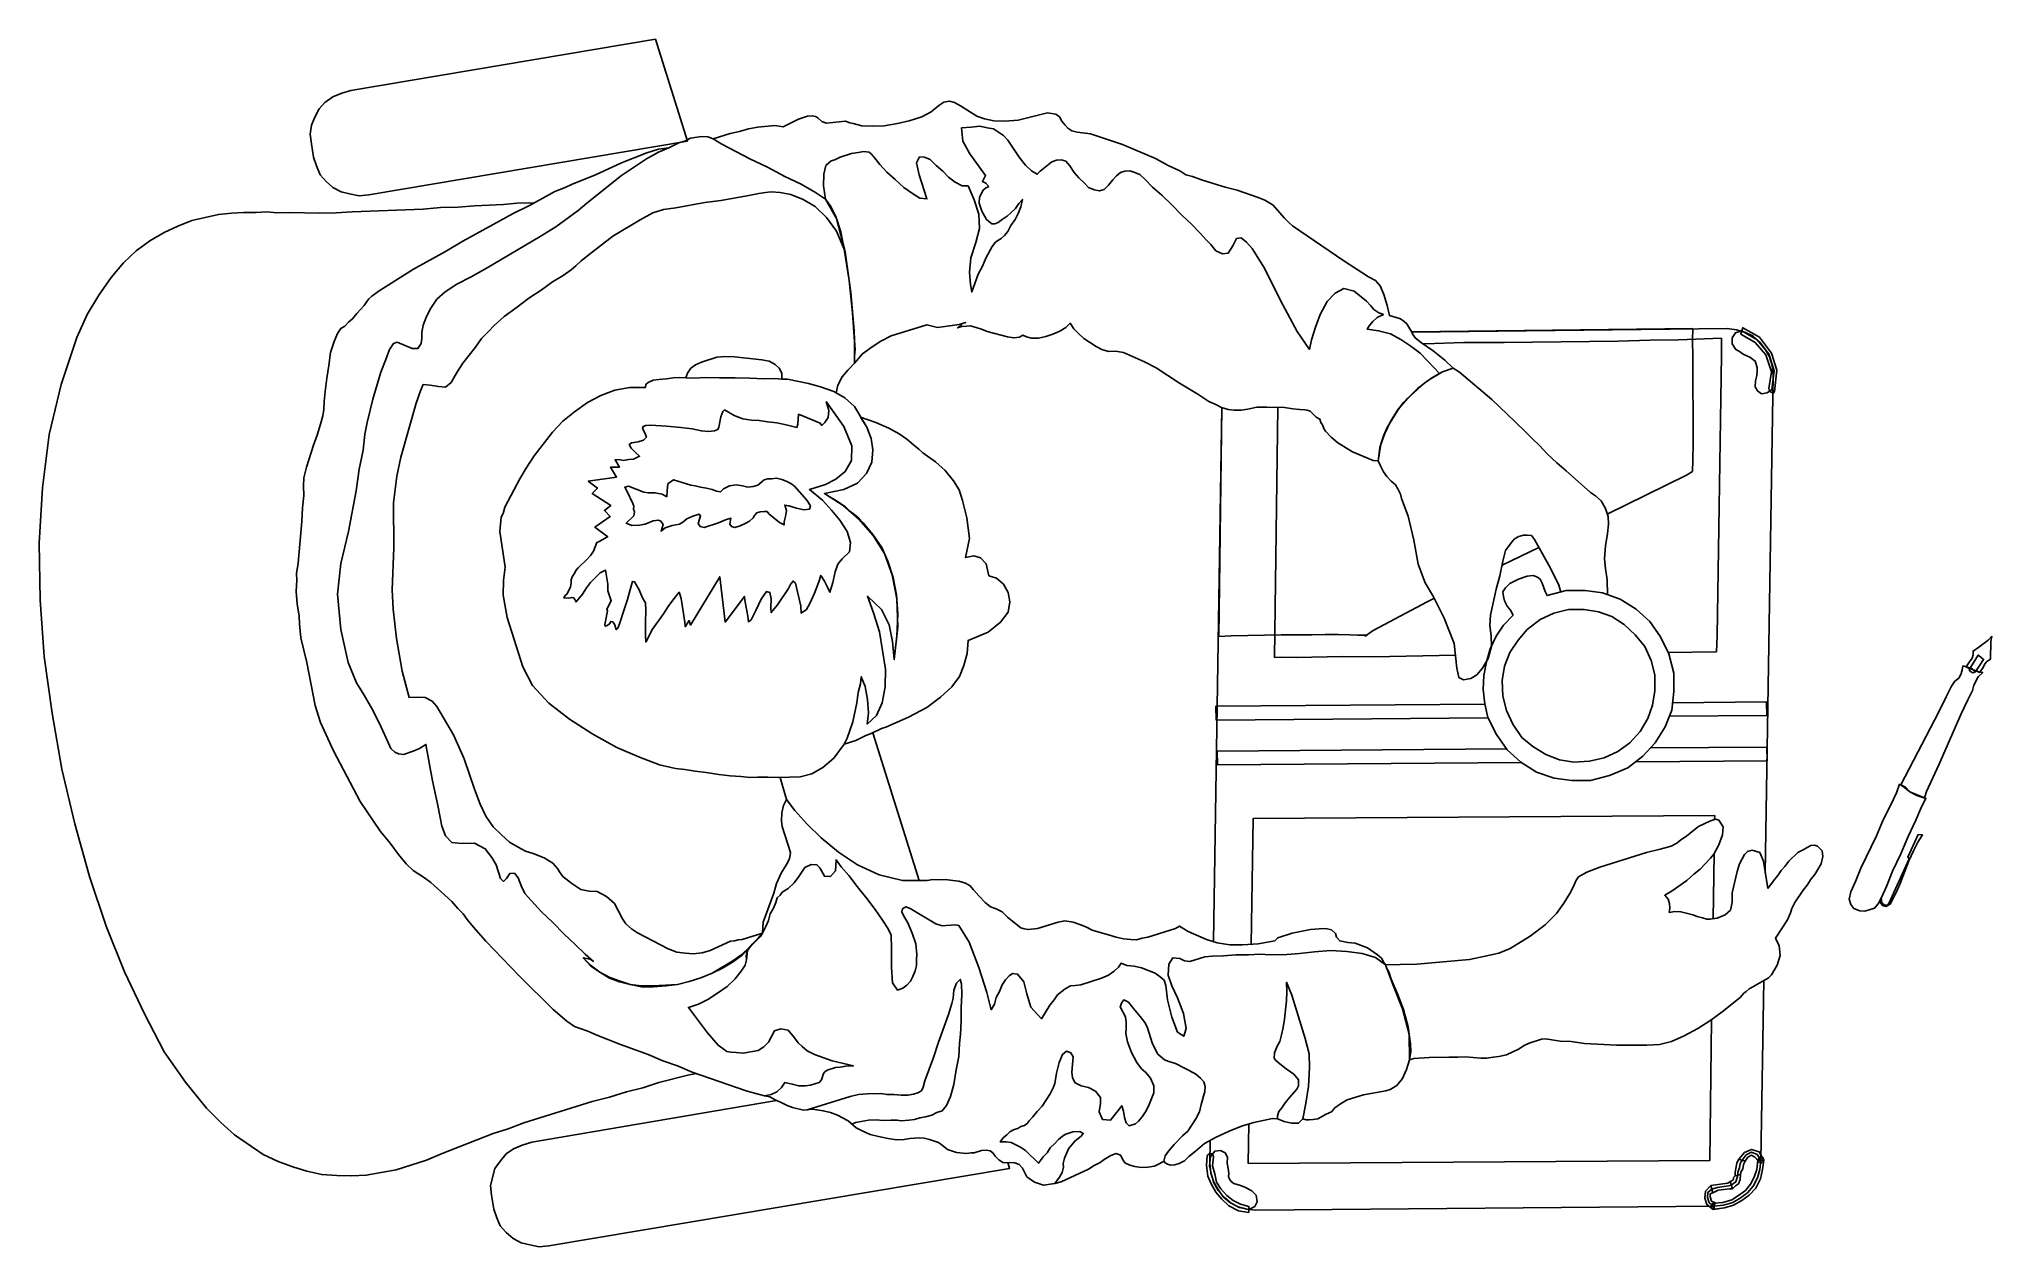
# Model space of a CAD drawing. Extents: x 0 to 1.09, y -0.34 to 0.34.
import ezdxf

# ---------------------------------------------------------------- set-up
doc = ezdxf.new("R2010")
doc.units = 0
doc.header["$MEASUREMENT"] = 0

msp = doc.modelspace()

# ---------------------------------------------------------------- linework, layer by layer
at = {"color": 0}
for points in [[(0.3447, 0.3379), (0.1743, 0.3092), (0.1693, 0.3077), (0.1644, 0.3056), (0.1599, 0.3025), (0.1567, 0.2988), (0.1542, 0.2942), (0.1523, 0.2897), (0.1517, 0.2846), (0.1523, 0.2792), (0.1535, 0.2719), (0.1551, 0.2669), (0.1572, 0.262), (0.1606, 0.2582), (0.1643, 0.2549), (0.1689, 0.2525), (0.1737, 0.2513), (0.179, 0.2502), (0.1844, 0.2508), (0.3626, 0.2808), (0.3447, 0.3379)], [(0.3771, 0.282), (0.3866, 0.285), (0.3918, 0.2861), (0.3968, 0.2877), (0.402, 0.2887), (0.4116, 0.2895), (0.4162, 0.2888), (0.4248, 0.2931), (0.4298, 0.2947), (0.4325, 0.295), (0.4343, 0.2945), (0.4356, 0.2938), (0.4379, 0.2917), (0.4404, 0.2909), (0.451, 0.292), (0.4535, 0.2911), (0.4553, 0.2906), (0.4601, 0.2893), (0.4662, 0.2891), (0.4727, 0.2894), (0.4801, 0.2906), (0.4867, 0.2922), (0.4937, 0.2944), (0.4989, 0.2971), (0.5033, 0.3007), (0.506, 0.3026), (0.5092, 0.3031), (0.5121, 0.3024), (0.5154, 0.3006), (0.5245, 0.2947), (0.5288, 0.2933), (0.5341, 0.2922), (0.5402, 0.2919), (0.5477, 0.2926), (0.564, 0.2966), (0.5687, 0.2959), (0.5708, 0.2943), (0.5721, 0.292), (0.5739, 0.2898), (0.5755, 0.2881), (0.5776, 0.2866), (0.5806, 0.2859), (0.5881, 0.2849), (0.6059, 0.2789), (0.6244, 0.271), (0.6316, 0.2672), (0.638, 0.2642), (0.6415, 0.262), (0.6451, 0.261), (0.6501, 0.2592), (0.6562, 0.2573), (0.6634, 0.2551), (0.6701, 0.2534), (0.6818, 0.2493), (0.6856, 0.2478), (0.6903, 0.2449), (0.6964, 0.2379), (0.6988, 0.2354), (0.7011, 0.2334), (0.7298, 0.2138), (0.7436, 0.2049), (0.7475, 0.2028), (0.7501, 0.1998), (0.7522, 0.1949), (0.7541, 0.1889), (0.7553, 0.1832), (0.759, 0.1822), (0.7614, 0.1813), (0.7636, 0.1798), (0.765, 0.1786), (0.7673, 0.1749), (0.7686, 0.1725), (0.7697, 0.1707), (0.7733, 0.168), (0.7797, 0.1634), (0.7863, 0.1583), (0.791, 0.1537), (0.785, 0.1518), (0.7771, 0.1471), (0.7709, 0.1424), (0.7655, 0.1369), (0.7602, 0.1308), (0.7558, 0.1239), (0.7525, 0.1169), (0.7499, 0.1094), (0.7489, 0.102), (0.7461, 0.1022), (0.7347, 0.1069), (0.7265, 0.112), (0.7227, 0.1152), (0.7195, 0.1186), (0.7185, 0.12), (0.7179, 0.122), (0.7169, 0.1233), (0.7163, 0.1253), (0.7143, 0.1263), (0.711, 0.1297), (0.7092, 0.1303), (0.708, 0.1304), (0.7052, 0.1307), (0.7013, 0.1311), (0.6966, 0.1318), (0.6867, 0.132), (0.6812, 0.1319), (0.676, 0.1308), (0.6723, 0.1302), (0.6685, 0.1302), (0.665, 0.1307), (0.6614, 0.1318), (0.6581, 0.1335), (0.6543, 0.1351), (0.6481, 0.1392), (0.6379, 0.1453), (0.6248, 0.1539), (0.6182, 0.1573), (0.6066, 0.1625), (0.602, 0.1632), (0.5982, 0.1631), (0.5945, 0.1642), (0.5913, 0.1659), (0.5844, 0.1704), (0.5813, 0.1732), (0.5788, 0.1758), (0.5767, 0.179), (0.5742, 0.1765), (0.571, 0.1744), (0.5671, 0.1727), (0.5631, 0.1714), (0.559, 0.1706), (0.5551, 0.1705), (0.5522, 0.1713), (0.5502, 0.1723), (0.5483, 0.1712), (0.5452, 0.1707), (0.5417, 0.1713), (0.5381, 0.1723), (0.5339, 0.1733), (0.5303, 0.1743), (0.5272, 0.1755), (0.5247, 0.1764), (0.521, 0.1775), (0.5189, 0.1773), (0.5162, 0.1771), (0.5137, 0.1763), (0.5151, 0.1772), (0.5167, 0.1789), (0.5183, 0.1793), (0.5147, 0.1782), (0.5053, 0.1769), (0.5026, 0.1766), (0.5003, 0.177), (0.4966, 0.1781), (0.4766, 0.1718), (0.4709, 0.1689), (0.4659, 0.1657), (0.4605, 0.1618), (0.4561, 0.1565), (0.456, 0.1604), (0.4564, 0.1643), (0.456, 0.1692), (0.4559, 0.1746), (0.4541, 0.1961), (0.4509, 0.2188), (0.446, 0.2376), (0.4399, 0.2483), (0.4343, 0.2521), (0.4263, 0.2567), (0.4172, 0.261), (0.4074, 0.2662), (0.3976, 0.2709), (0.3819, 0.2791), (0.3771, 0.282)], [(0.7832, 0.1507), (0.785, 0.1518), (0.791, 0.1537), (0.7863, 0.1583), (0.7797, 0.1634), (0.7733, 0.168), (0.7697, 0.1707), (0.7686, 0.1725), (0.7673, 0.1749), (0.765, 0.1786), (0.7636, 0.1798), (0.7614, 0.1813), (0.759, 0.1822), (0.7553, 0.1832), (0.7541, 0.1889), (0.7522, 0.1949), (0.7501, 0.1998), (0.7475, 0.2028), (0.7436, 0.2049), (0.7298, 0.2138), (0.7011, 0.2334), (0.6988, 0.2354), (0.6964, 0.2379), (0.6903, 0.2449), (0.6856, 0.2478), (0.6818, 0.2493), (0.6701, 0.2534), (0.6634, 0.2551), (0.6562, 0.2573), (0.6501, 0.2592), (0.6451, 0.261), (0.6415, 0.262), (0.638, 0.2642), (0.6316, 0.2672), (0.6244, 0.271), (0.6059, 0.2789), (0.5881, 0.2849), (0.5806, 0.2859), (0.5776, 0.2866), (0.5755, 0.2881), (0.5739, 0.2898), (0.5721, 0.292), (0.5708, 0.2943), (0.5687, 0.2959), (0.564, 0.2966), (0.5477, 0.2926), (0.5402, 0.2919), (0.5341, 0.2922), (0.5288, 0.2933), (0.5245, 0.2947), (0.5154, 0.3006), (0.5121, 0.3024), (0.5092, 0.3031), (0.506, 0.3026), (0.5033, 0.3007), (0.4989, 0.2971), (0.4937, 0.2944), (0.4867, 0.2922), (0.4801, 0.2906), (0.4727, 0.2894), (0.4662, 0.2891), (0.4601, 0.2893), (0.4553, 0.2906), (0.4535, 0.2911), (0.451, 0.292), (0.4404, 0.2909), (0.4379, 0.2917), (0.4356, 0.2938), (0.4343, 0.2945), (0.4325, 0.295), (0.4298, 0.2947), (0.4248, 0.2931), (0.4162, 0.2888), (0.4116, 0.2895), (0.402, 0.2887), (0.3968, 0.2877), (0.3918, 0.2861), (0.3866, 0.285), (0.3771, 0.282), (0.3819, 0.2791), (0.3976, 0.2709), (0.4074, 0.2662), (0.4172, 0.261), (0.4263, 0.2567), (0.4343, 0.2521), (0.4399, 0.2483), (0.4387, 0.2557), (0.4389, 0.2623), (0.4401, 0.2671), (0.4431, 0.2697), (0.4451, 0.2703), (0.448, 0.2718), (0.4545, 0.2738), (0.4582, 0.2744), (0.4613, 0.2749), (0.4642, 0.2747), (0.4656, 0.2735), (0.4674, 0.2713), (0.4702, 0.2677), (0.4742, 0.2635), (0.4788, 0.2594), (0.4836, 0.2549), (0.4885, 0.2515), (0.4926, 0.2489), (0.4966, 0.2485), (0.4923, 0.262), (0.4908, 0.2687), (0.4925, 0.272), (0.4953, 0.2718), (0.4985, 0.2706), (0.5017, 0.2672), (0.5055, 0.2639), (0.5087, 0.2606), (0.5123, 0.2578), (0.5163, 0.2558), (0.5196, 0.2557), (0.5231, 0.248), (0.5256, 0.24), (0.526, 0.2319), (0.524, 0.2241), (0.5212, 0.2155), (0.5204, 0.2075), (0.521, 0.2006), (0.5217, 0.1964), (0.5252, 0.2063), (0.5276, 0.2109), (0.5295, 0.2154), (0.533, 0.2219), (0.535, 0.2242), (0.5363, 0.2252), (0.5382, 0.2263), (0.5399, 0.228), (0.5419, 0.2302), (0.5436, 0.2335), (0.5459, 0.237), (0.5476, 0.2403), (0.5491, 0.2441), (0.55, 0.2482), (0.548, 0.2459), (0.5461, 0.2431), (0.5436, 0.2407), (0.5414, 0.2389), (0.5387, 0.2369), (0.5365, 0.2352), (0.5345, 0.2345), (0.5329, 0.2346), (0.5299, 0.2369), (0.5273, 0.2416), (0.5259, 0.2461), (0.526, 0.2495), (0.528, 0.2534), (0.5294, 0.2544), (0.5312, 0.2555), (0.5296, 0.2572), (0.5276, 0.2582), (0.5294, 0.2615), (0.5206, 0.2736), (0.5167, 0.2807), (0.516, 0.2882), (0.5214, 0.2887), (0.5262, 0.2892), (0.5303, 0.2883), (0.5338, 0.2877), (0.5394, 0.2839), (0.5418, 0.2814), (0.5481, 0.2718), (0.5517, 0.2674), (0.555, 0.2641), (0.5583, 0.2623), (0.56, 0.264), (0.5665, 0.2693), (0.569, 0.2701), (0.5717, 0.2704), (0.5742, 0.2695), (0.5766, 0.267), (0.5789, 0.2633), (0.5815, 0.2603), (0.5846, 0.2574), (0.587, 0.2548), (0.5902, 0.2536), (0.5931, 0.2529), (0.5957, 0.2537), (0.5982, 0.2561), (0.6006, 0.2591), (0.6026, 0.2614), (0.6048, 0.2632), (0.6073, 0.264), (0.61, 0.2642), (0.6124, 0.2634), (0.6156, 0.2621), (0.6187, 0.2593), (0.6227, 0.255), (0.628, 0.2506), (0.6335, 0.2452), (0.6392, 0.2393), (0.6446, 0.2344), (0.6495, 0.2293), (0.6529, 0.2254), (0.6554, 0.2229), (0.6582, 0.2194), (0.6619, 0.2178), (0.6651, 0.2182), (0.6677, 0.2223), (0.6697, 0.2263), (0.6724, 0.2266), (0.6753, 0.2242), (0.6786, 0.2208), (0.6854, 0.2097), (0.6944, 0.1916), (0.7037, 0.1742), (0.7106, 0.1643), (0.7117, 0.1696), (0.7139, 0.1768), (0.7166, 0.1838), (0.7204, 0.191), (0.725, 0.1957), (0.7297, 0.1983), (0.7356, 0.1969), (0.7424, 0.1913), (0.7448, 0.1887), (0.7466, 0.1866), (0.7494, 0.1847), (0.7519, 0.1838), (0.7485, 0.1822), (0.746, 0.1798), (0.7439, 0.1775), (0.7429, 0.1755), (0.7492, 0.1747), (0.7558, 0.1729), (0.7617, 0.1698), (0.7673, 0.1661), (0.7724, 0.1622), (0.7805, 0.1537), (0.7832, 0.1507)], [(0.4146, -0.0752), (0.4181, -0.0876), (0.4164, -0.0909), (0.4155, -0.095), (0.4153, -0.0995), (0.4157, -0.1027), (0.4203, -0.1172), (0.4197, -0.1207), (0.418, -0.124), (0.4151, -0.1287), (0.4125, -0.1345), (0.4109, -0.14), (0.405, -0.1561), (0.4047, -0.1623), (0.4023, -0.1652), (0.3989, -0.1685), (0.3962, -0.1721), (0.3956, -0.1772), (0.3949, -0.1802), (0.3927, -0.1836), (0.3891, -0.1881), (0.3849, -0.1921), (0.3795, -0.196), (0.374, -0.1994), (0.3688, -0.2021), (0.3632, -0.2039), (0.3738, -0.2182), (0.3798, -0.2251), (0.3847, -0.2285), (0.387, -0.2289), (0.3899, -0.2291), (0.3938, -0.2295), (0.4022, -0.228), (0.4054, -0.2259), (0.4079, -0.2234), (0.4113, -0.2169), (0.4148, -0.2158), (0.419, -0.2167), (0.4226, -0.221), (0.4245, -0.2237), (0.4268, -0.2258), (0.4297, -0.2282), (0.4337, -0.2302), (0.4436, -0.2337), (0.4555, -0.2366), (0.4512, -0.2368), (0.448, -0.2373), (0.4454, -0.2376), (0.4408, -0.239), (0.4395, -0.24), (0.4387, -0.2408), (0.4376, -0.2444), (0.4364, -0.2459), (0.4314, -0.2474), (0.4287, -0.2477), (0.4249, -0.2478), (0.4213, -0.2468), (0.4171, -0.2459), (0.4153, -0.2487), (0.4127, -0.2511), (0.4094, -0.2527), (0.4057, -0.2533), (0.4009, -0.2521), (0.3955, -0.2505), (0.3652, -0.2401), (0.357, -0.2366), (0.3489, -0.2337), (0.3407, -0.2302), (0.3252, -0.2246), (0.312, -0.2194), (0.3069, -0.2172), (0.3026, -0.2157), (0.2994, -0.2145), (0.2952, -0.2115), (0.2876, -0.205), (0.2686, -0.1862), (0.2498, -0.1668), (0.243, -0.159), (0.2394, -0.1547), (0.2373, -0.1515), (0.2342, -0.1486), (0.2308, -0.1447), (0.2229, -0.1373), (0.2192, -0.134), (0.2156, -0.1313), (0.2093, -0.1272), (0.2054, -0.1235), (0.201, -0.1183), (0.1963, -0.112), (0.1909, -0.1055), (0.1796, -0.0886), (0.1647, -0.0603), (0.1575, -0.0444), (0.1545, -0.0349), (0.1498, -0.011), (0.1465, 0.0028), (0.1457, 0.0108), (0.1454, 0.0151), (0.1444, 0.0219), (0.1438, 0.0289), (0.1441, 0.0351), (0.144, 0.0389), (0.145, 0.0447), (0.147, 0.0679), (0.1473, 0.0757), (0.148, 0.0825), (0.1479, 0.088), (0.1481, 0.0925), (0.1496, 0.0984), (0.1535, 0.1106), (0.1555, 0.1162), (0.1575, 0.1224), (0.1587, 0.1271), (0.1593, 0.1306), (0.1595, 0.1351), (0.16, 0.1407), (0.1609, 0.1482), (0.1621, 0.1552), (0.163, 0.1626), (0.165, 0.1687), (0.1669, 0.1732), (0.1687, 0.176), (0.1711, 0.1773), (0.1731, 0.1795), (0.1753, 0.1813), (0.1777, 0.1843), (0.1818, 0.1889), (0.1833, 0.191), (0.1845, 0.1925), (0.1862, 0.1941), (0.1902, 0.197), (0.2095, 0.2091), (0.2273, 0.2191), (0.237, 0.2249), (0.2652, 0.2403), (0.2743, 0.2448), (0.2818, 0.2488), (0.2884, 0.2526), (0.2942, 0.2549), (0.2981, 0.2567), (0.3108, 0.2618), (0.3257, 0.2687), (0.3399, 0.2742), (0.3464, 0.2763), (0.3522, 0.277), (0.3579, 0.2799), (0.3615, 0.281), (0.3643, 0.2824), (0.3706, 0.2833), (0.374, 0.2832), (0.3771, 0.282), (0.3819, 0.2791), (0.3976, 0.2709), (0.4074, 0.2662), (0.4172, 0.261), (0.4263, 0.2567), (0.4343, 0.2521), (0.4399, 0.2483), (0.4428, 0.2443), (0.4459, 0.2381), (0.4484, 0.2301), (0.4504, 0.2203), (0.4531, 0.2029), (0.4549, 0.1848), (0.4561, 0.1687), (0.4561, 0.1565), (0.4523, 0.1526), (0.4491, 0.1489), (0.4467, 0.1443), (0.4458, 0.14)], [(0.3977, -0.1699), (0.393, -0.1742), (0.3881, -0.1779), (0.3765, -0.1848), (0.3702, -0.1874), (0.3637, -0.1894), (0.357, -0.191), (0.3507, -0.1919), (0.3437, -0.1924), (0.337, -0.1923), (0.3306, -0.191), (0.3246, -0.1896), (0.319, -0.1875), (0.3136, -0.1842), (0.3087, -0.1808), (0.3044, -0.1761), (0.3063, -0.1766), (0.3086, -0.177), (0.3101, -0.1782), (0.3055, -0.1741), (0.2999, -0.1687), (0.2937, -0.1629), (0.2872, -0.1562), (0.281, -0.1504), (0.2717, -0.1401), (0.2699, -0.1363), (0.2679, -0.1314), (0.2659, -0.1287), (0.2633, -0.129), (0.2614, -0.1318), (0.2597, -0.1334), (0.2581, -0.1317), (0.2557, -0.1242), (0.2533, -0.12), (0.2496, -0.1151), (0.2436, -0.112), (0.2365, -0.1121), (0.2309, -0.1117), (0.2274, -0.1078), (0.2252, -0.1024), (0.2243, -0.0977), (0.2229, -0.0899), (0.22, -0.0771), (0.2164, -0.0567), (0.2127, -0.059), (0.2093, -0.0606), (0.2038, -0.0623), (0.201, -0.0621), (0.199, -0.0611), (0.1968, -0.0591), (0.1952, -0.0557), (0.1913, -0.047), (0.1868, -0.0379), (0.1818, -0.0291), (0.1775, -0.0222), (0.1729, -0.011), (0.1687, 0.0076), (0.1669, 0.0273), (0.1687, 0.0444), (0.173, 0.0623), (0.1774, 0.0851), (0.1791, 0.0972), (0.1813, 0.1078), (0.1823, 0.1169), (0.1836, 0.1234), (0.1866, 0.1364), (0.1912, 0.1516), (0.194, 0.1586), (0.1961, 0.1642), (0.1983, 0.1676), (0.2003, 0.1683), (0.2086, 0.1648), (0.2119, 0.1647), (0.2138, 0.1675), (0.214, 0.1703), (0.214, 0.1737), (0.2149, 0.1778), (0.2167, 0.1827), (0.2191, 0.1874), (0.2225, 0.1923), (0.2272, 0.1965), (0.2336, 0.2007), (0.2417, 0.2049), (0.2506, 0.2099), (0.2803, 0.2275), (0.289, 0.2329), (0.3016, 0.2419), (0.3064, 0.2461), (0.3257, 0.2615), (0.333, 0.2665), (0.3398, 0.2709), (0.3464, 0.2746), (0.3522, 0.277), (0.3464, 0.2763), (0.3399, 0.2742), (0.3257, 0.2687), (0.3108, 0.2618), (0.2981, 0.2567), (0.2942, 0.2549), (0.2884, 0.2526), (0.2818, 0.2488), (0.2743, 0.2448), (0.2652, 0.2403), (0.237, 0.2249), (0.2273, 0.2191), (0.2095, 0.2091), (0.1902, 0.197), (0.1862, 0.1941), (0.1845, 0.1925), (0.1833, 0.191), (0.1818, 0.1889), (0.1777, 0.1843), (0.1753, 0.1813), (0.1731, 0.1795), (0.1711, 0.1773), (0.1687, 0.176), (0.1669, 0.1732), (0.165, 0.1687), (0.163, 0.1626), (0.1621, 0.1552), (0.1609, 0.1482), (0.16, 0.1407), (0.1595, 0.1351), (0.1593, 0.1306), (0.1587, 0.1271), (0.1575, 0.1224), (0.1555, 0.1162), (0.1535, 0.1106), (0.1496, 0.0984), (0.1481, 0.0925), (0.1479, 0.088), (0.148, 0.0825), (0.1473, 0.0757), (0.147, 0.0679), (0.145, 0.0447), (0.144, 0.0389), (0.1441, 0.0351), (0.1438, 0.0289), (0.1444, 0.0219), (0.1454, 0.0151), (0.1457, 0.0108), (0.1465, 0.0028), (0.1498, -0.011), (0.1545, -0.0349), (0.1575, -0.0444), (0.1647, -0.0603), (0.1796, -0.0886), (0.1909, -0.1055), (0.1963, -0.112), (0.201, -0.1183), (0.2054, -0.1235), (0.2093, -0.1272), (0.2156, -0.1313), (0.2192, -0.134), (0.2229, -0.1373), (0.2308, -0.1447), (0.2342, -0.1486), (0.2373, -0.1515), (0.2394, -0.1547), (0.243, -0.159), (0.2498, -0.1668), (0.2686, -0.1862), (0.2876, -0.205), (0.2952, -0.2115), (0.2994, -0.2145), (0.3026, -0.2157), (0.3069, -0.2172), (0.312, -0.2194), (0.3252, -0.2246), (0.3407, -0.2302), (0.3489, -0.2337), (0.357, -0.2366), (0.3652, -0.2401), (0.3955, -0.2505), (0.4009, -0.2521), (0.4057, -0.2533), (0.4094, -0.2527), (0.4127, -0.2511), (0.4153, -0.2487), (0.4171, -0.2459), (0.4213, -0.2468), (0.4249, -0.2478), (0.4287, -0.2477), (0.4314, -0.2474), (0.4364, -0.2459), (0.4376, -0.2444), (0.4387, -0.2408), (0.4395, -0.24), (0.4408, -0.239), (0.4454, -0.2376), (0.448, -0.2373), (0.4512, -0.2368), (0.4555, -0.2366), (0.4436, -0.2337), (0.4337, -0.2302), (0.4297, -0.2282), (0.4268, -0.2258), (0.4245, -0.2237), (0.4226, -0.221), (0.419, -0.2167), (0.4148, -0.2158), (0.4113, -0.2169), (0.4079, -0.2234), (0.4054, -0.2259), (0.4022, -0.228), (0.3938, -0.2295), (0.3899, -0.2291), (0.387, -0.2289), (0.3847, -0.2285), (0.3798, -0.2251), (0.3738, -0.2182), (0.3632, -0.2039), (0.3688, -0.2021), (0.374, -0.1994), (0.3795, -0.196), (0.3849, -0.1921), (0.3891, -0.1881), (0.3927, -0.1836), (0.3949, -0.1802), (0.3956, -0.1772), (0.3955, -0.1751), (0.3965, -0.1714), (0.3977, -0.1699)], [(0.4504, 0.2203), (0.4461, 0.2305), (0.4404, 0.238), (0.434, 0.2443), (0.4273, 0.2482), (0.4204, 0.251), (0.4146, 0.252), (0.4094, 0.2525), (0.4063, 0.2521), (0.4026, 0.2515), (0.3969, 0.2503), (0.3813, 0.2476), (0.3723, 0.2464), (0.3561, 0.2435), (0.3493, 0.2425), (0.3433, 0.2406), (0.3362, 0.2367), (0.321, 0.2276), (0.3077, 0.2173), (0.3033, 0.2138), (0.3002, 0.2111), (0.2977, 0.2087), (0.2932, 0.2056), (0.2871, 0.2021), (0.2809, 0.1974), (0.274, 0.193), (0.2669, 0.1875), (0.2602, 0.1826), (0.2546, 0.1776), (0.2513, 0.1743), (0.2475, 0.1704), (0.2441, 0.1655), (0.237, 0.1566), (0.2341, 0.1519), (0.2319, 0.1484), (0.2305, 0.1458), (0.2274, 0.1432), (0.2235, 0.1436), (0.2188, 0.1443), (0.2149, 0.1447), (0.2133, 0.141), (0.211, 0.1342), (0.2023, 0.1039), (0.2001, 0.0934), (0.1982, 0.0784), (0.1984, 0.0532), (0.1975, 0.0298), (0.1981, 0.019), (0.2, 0.0025), (0.203, -0.0158), (0.2071, -0.0305), (0.2114, -0.0303), (0.2159, -0.0305), (0.2198, -0.0326), (0.2224, -0.0356), (0.2318, -0.0514), (0.2377, -0.0649), (0.2435, -0.0818), (0.2467, -0.0902), (0.2499, -0.0969), (0.2539, -0.1028), (0.2587, -0.1073), (0.2632, -0.1114), (0.268, -0.1143), (0.272, -0.1164), (0.2763, -0.1178), (0.2825, -0.1202), (0.2873, -0.1231), (0.2899, -0.1262), (0.291, -0.128), (0.293, -0.1307), (0.298, -0.1346), (0.303, -0.138), (0.3076, -0.1388), (0.3121, -0.139), (0.3173, -0.1418), (0.3219, -0.1458), (0.3263, -0.1544), (0.3282, -0.1571), (0.3313, -0.16), (0.3348, -0.1622), (0.3519, -0.1711), (0.3568, -0.1729), (0.3615, -0.1736), (0.3659, -0.1739), (0.3708, -0.1734), (0.3753, -0.172), (0.3868, -0.1668), (0.389, -0.1666), (0.391, -0.166), (0.3932, -0.1659), (0.4047, -0.1623), (0.4036, -0.1642), (0.3994, -0.1683), (0.3974, -0.1706), (0.3932, -0.1747), (0.3878, -0.1786), (0.3822, -0.182), (0.3765, -0.1848), (0.3702, -0.1874), (0.3637, -0.1894), (0.357, -0.191), (0.3435, -0.1919), (0.3369, -0.1918), (0.3306, -0.191), (0.3245, -0.1891), (0.3189, -0.187), (0.3136, -0.1842), (0.3085, -0.1803), (0.3044, -0.1761), (0.3063, -0.1766), (0.3086, -0.177), (0.3101, -0.1782), (0.3055, -0.1741), (0.2999, -0.1687), (0.2937, -0.1629), (0.2872, -0.1562), (0.281, -0.1504), (0.2717, -0.1401), (0.2699, -0.1363), (0.2679, -0.1314), (0.2659, -0.1287), (0.2633, -0.129), (0.2614, -0.1318), (0.2597, -0.1334), (0.2581, -0.1317), (0.2557, -0.1242), (0.2533, -0.12), (0.2496, -0.1151), (0.2436, -0.112), (0.2365, -0.1121), (0.2309, -0.1117), (0.2274, -0.1078), (0.2252, -0.1024), (0.2243, -0.0977), (0.2229, -0.0899), (0.22, -0.0771), (0.2164, -0.0567), (0.2127, -0.059), (0.2093, -0.0606), (0.2038, -0.0623), (0.201, -0.0621), (0.199, -0.0611), (0.1968, -0.0591), (0.1952, -0.0557), (0.1913, -0.047), (0.1868, -0.0379), (0.1818, -0.0291), (0.1775, -0.0222), (0.1729, -0.011), (0.1687, 0.0076), (0.1669, 0.0273), (0.1687, 0.0444), (0.173, 0.0623), (0.1774, 0.0851), (0.1791, 0.0972), (0.1813, 0.1078), (0.1823, 0.1169), (0.1836, 0.1234), (0.1866, 0.1364), (0.1912, 0.1516), (0.194, 0.1586), (0.1961, 0.1642), (0.1983, 0.1676), (0.2003, 0.1683), (0.2086, 0.1648), (0.2119, 0.1647), (0.2138, 0.1675), (0.214, 0.1703), (0.214, 0.1737), (0.2149, 0.1778), (0.2167, 0.1827), (0.2191, 0.1874), (0.2225, 0.1923), (0.2272, 0.1965), (0.2336, 0.2007), (0.2417, 0.2049), (0.2506, 0.2099), (0.2803, 0.2275), (0.289, 0.2329), (0.3016, 0.2419), (0.3064, 0.2461), (0.3257, 0.2615), (0.333, 0.2665), (0.3398, 0.2709), (0.3464, 0.2746), (0.3522, 0.277), (0.3579, 0.2799), (0.3615, 0.281), (0.3643, 0.2824), (0.3706, 0.2833), (0.374, 0.2832), (0.3771, 0.282), (0.3819, 0.2791), (0.3976, 0.2709), (0.4074, 0.2662), (0.4172, 0.261), (0.4263, 0.2567), (0.4343, 0.2521), (0.4399, 0.2483), (0.4428, 0.2443), (0.4459, 0.2381), (0.4484, 0.2301), (0.4504, 0.2203)], [(0.2767, 0.2461), (0.2738, 0.2463), (0.2673, 0.246), (0.2598, 0.2453), (0.2435, 0.2446), (0.2344, 0.2439), (0.2246, 0.2436), (0.2149, 0.2427), (0.1752, 0.2413), (0.1661, 0.2406), (0.1568, 0.2405), (0.1402, 0.2408), (0.133, 0.2407), (0.1274, 0.2412), (0.1214, 0.2409), (0.1143, 0.2409), (0.1078, 0.2405), (0.1003, 0.2398), (0.0854, 0.2363), (0.0776, 0.2332), (0.0699, 0.2297), (0.062, 0.225), (0.0544, 0.2194), (0.0472, 0.2127), (0.0404, 0.2045), (0.0335, 0.1947), (0.027, 0.1838), (0.0212, 0.171), (0.0124, 0.1446), (0.0057, 0.1166), (0.0019, 0.0868), (0, 0.0559), (0.0006, 0.0242), (0.0028, -0.0076), (0.0073, -0.0392), (0.0127, -0.0705), (0.0201, -0.1012), (0.0282, -0.1306), (0.0375, -0.1585), (0.0477, -0.1839), (0.0589, -0.2074), (0.07, -0.2287), (0.082, -0.2458), (0.0937, -0.2603), (0.1017, -0.2683), (0.1093, -0.2752), (0.1254, -0.2862), (0.1338, -0.2901), (0.1419, -0.2931), (0.1498, -0.2956), (0.1581, -0.2974), (0.1666, -0.298), (0.1749, -0.2982), (0.183, -0.2978), (0.1997, -0.2948), (0.2167, -0.2894), (0.2254, -0.2856), (0.2539, -0.2745), (0.2624, -0.2718), (0.2712, -0.2685), (0.3093, -0.2566), (0.319, -0.2541), (0.3285, -0.2511), (0.3377, -0.2488), (0.3467, -0.2459), (0.3636, -0.2417), (0.3677, -0.2409)], [(0.9655, -0.1287), (0.97, 0.1498), (0.9694, 0.1552), (0.9678, 0.1602), (0.9654, 0.1644), (0.9625, 0.1684), (0.9588, 0.1716), (0.9541, 0.174), (0.9494, 0.1753), (0.9442, 0.1759), (0.7678, 0.174)], [(0.8771, 0.0721), (0.9215, 0.0939), (0.9247, 0.096), (0.925, 0.1021), (0.9251, 0.1121), (0.925, 0.1599), (0.9247, 0.1697), (0.9249, 0.1759), (0.7678, 0.1741)], [(0.9707, 0.1407), (0.9719, 0.1526), (0.9689, 0.1621), (0.9622, 0.1711), (0.9529, 0.1764), (0.9518, 0.1727), (0.9599, 0.1681), (0.9659, 0.1612), (0.9689, 0.1517), (0.9674, 0.1424), (0.9678, 0.1409), (0.9692, 0.1402), (0.9703, 0.14), (0.9707, 0.1407)], [(0.7741, 0.1674), (0.7751, 0.1674), (0.7969, 0.1682), (0.8195, 0.1681), (0.8831, 0.1688), (0.9011, 0.1695), (0.917, 0.1696), (0.941, 0.1705), (0.9411, 0.1611), (0.9386, 0.0041), (0.9382, -0.0049), (0.9112, -0.0053)], [(0.9523, 0.1746), (0.961, 0.1696), (0.9674, 0.1617), (0.9704, 0.1522), (0.9692, 0.1419), (0.9665, 0.1399), (0.9633, 0.1395), (0.9612, 0.141), (0.9599, 0.1434), (0.96, 0.1467), (0.9607, 0.1497), (0.9609, 0.1525), (0.9609, 0.1541), (0.9598, 0.1577), (0.9569, 0.16), (0.9551, 0.1606), (0.9531, 0.1616), (0.951, 0.1631), (0.949, 0.1642), (0.9469, 0.1674), (0.9469, 0.1707), (0.9488, 0.1735), (0.9523, 0.1746)], [(0.4154, 0.1476), (0.4114, 0.148), (0.4054, 0.1478), (0.3976, 0.1481), (0.3805, 0.1483), (0.3727, 0.1486), (0.3662, 0.1482), (0.3617, 0.1484), (0.3626, 0.1509), (0.3645, 0.1537), (0.3672, 0.1556), (0.3705, 0.1572), (0.3791, 0.1599), (0.3839, 0.1603), (0.3889, 0.1602), (0.4043, 0.1585), (0.4084, 0.1576), (0.4117, 0.1558), (0.414, 0.1538), (0.4154, 0.151), (0.4154, 0.1476)], [(0.8772, 0.027), (0.8771, 0.0354), (0.8762, 0.0417), (0.8756, 0.0471), (0.8761, 0.0544), (0.8772, 0.0613), (0.8778, 0.0664), (0.8776, 0.0708), (0.8761, 0.0753), (0.8737, 0.0795), (0.8706, 0.0824), (0.8678, 0.0842), (0.8541, 0.0964), (0.8489, 0.1008), (0.8435, 0.1058), (0.8392, 0.1105), (0.8353, 0.1142), (0.8312, 0.1184), (0.8257, 0.1238), (0.8125, 0.1362), (0.7945, 0.1515), (0.791, 0.1537), (0.785, 0.1518), (0.7832, 0.1507), (0.779, 0.1483), (0.7749, 0.1454), (0.7672, 0.1385), (0.7629, 0.1344), (0.7599, 0.1302), (0.754, 0.1206), (0.7521, 0.1162), (0.7504, 0.1112), (0.7489, 0.102), (0.7503, 0.0991), (0.7519, 0.0958), (0.7539, 0.0931), (0.7563, 0.0905), (0.7586, 0.0885), (0.7599, 0.0862), (0.7614, 0.0833), (0.7621, 0.0808), (0.7658, 0.0709), (0.7689, 0.0576), (0.7714, 0.0441), (0.7752, 0.0337), (0.7799, 0.0258), (0.7859, 0.0139), (0.7914, -0.0003), (0.793, -0.0141), (0.7941, -0.0193), (0.7967, -0.0206), (0.8009, -0.0199), (0.8041, -0.0178), (0.8073, -0.014), (0.8105, -0.0086), (0.8123, -0.002), (0.8121, 0.004), (0.8114, 0.0098), (0.8118, 0.0155), (0.8149, 0.0302), (0.817, 0.0375), (0.8188, 0.0457), (0.8202, 0.0517), (0.8233, 0.056), (0.8253, 0.0582), (0.8277, 0.0595), (0.8302, 0.0603), (0.8324, 0.0604), (0.8347, 0.0601), (0.8365, 0.0579), (0.8453, 0.0419), (0.85, 0.0324), (0.8512, 0.0285)], [(0.4503, -0.0566), (0.4445, -0.0645), (0.4384, -0.0697), (0.4323, -0.0732), (0.4257, -0.0748), (0.4137, -0.0752), (0.4076, -0.075), (0.4021, -0.075), (0.3978, -0.0753), (0.3926, -0.0747), (0.3865, -0.0744), (0.3802, -0.0736), (0.3732, -0.0725), (0.3669, -0.0717), (0.3611, -0.0708), (0.356, -0.0702), (0.3471, -0.0681), (0.3358, -0.0639), (0.3232, -0.0585), (0.3098, -0.0511), (0.2967, -0.0426), (0.2851, -0.0336), (0.2759, -0.0238), (0.2705, -0.0134), (0.2618, 0.0142), (0.2596, 0.0267), (0.2597, 0.035), (0.2607, 0.0424), (0.2577, 0.0624), (0.2585, 0.0704), (0.2596, 0.0724), (0.2606, 0.076), (0.2689, 0.0918), (0.2725, 0.0979), (0.2769, 0.1048), (0.2871, 0.1179), (0.2929, 0.1241), (0.2994, 0.1294), (0.3067, 0.1345), (0.3142, 0.1385), (0.3221, 0.1415), (0.3304, 0.143), (0.3392, 0.143), (0.3393, 0.1447), (0.3406, 0.1457), (0.3434, 0.1471), (0.3466, 0.1475), (0.3509, 0.1478), (0.3546, 0.1484), (0.3584, 0.1485), (0.3617, 0.1484), (0.3662, 0.1482), (0.3727, 0.1486), (0.3805, 0.1483), (0.3893, 0.1483), (0.3976, 0.1481), (0.4054, 0.1478), (0.4114, 0.148), (0.4154, 0.1476), (0.4187, 0.1476), (0.4304, 0.1452), (0.4371, 0.1434), (0.4445, 0.1408), (0.4506, 0.1372), (0.456, 0.1323), (0.4629, 0.1207), (0.4654, 0.1144), (0.4663, 0.108), (0.4657, 0.1012), (0.4628, 0.0948), (0.4578, 0.0894), (0.4501, 0.0859), (0.4393, 0.0836), (0.4421, 0.0817), (0.4454, 0.08), (0.451, 0.0762), (0.4534, 0.0737), (0.4562, 0.0718), (0.4585, 0.0698), (0.4609, 0.0673), (0.4663, 0.0607), (0.4713, 0.0535), (0.4748, 0.0458), (0.4777, 0.0367), (0.4796, 0.0269), (0.4803, 0.0161), (0.4797, 0.0038), (0.4783, -0.0093), (0.4774, 0.0009), (0.4755, 0.0102), (0.4712, 0.0187), (0.4634, 0.0262), (0.4668, 0.0168), (0.4701, 0.0063), (0.4734, -0.0147), (0.4732, -0.0246), (0.4716, -0.0334), (0.4683, -0.0405), (0.4632, -0.0454), (0.464, -0.0391), (0.4633, -0.0316), (0.4621, -0.0243), (0.4599, -0.0189), (0.4595, -0.0229), (0.4582, -0.0277), (0.4573, -0.0335), (0.4551, -0.0441), (0.4534, -0.049), (0.452, -0.0533), (0.4503, -0.0566)], [(0.4402, 0.1351), (0.4418, 0.1301), (0.4414, 0.1261), (0.4395, 0.1233), (0.4378, 0.1217), (0.4369, 0.123), (0.428, 0.1268), (0.4248, 0.128), (0.4244, 0.1224), (0.4239, 0.1206), (0.4179, 0.122), (0.4126, 0.1231), (0.4075, 0.1237), (0.4028, 0.1244), (0.3984, 0.1247), (0.3937, 0.1254), (0.3888, 0.1272), (0.3833, 0.1304), (0.3825, 0.1296), (0.3813, 0.1265), (0.3803, 0.1207), (0.3797, 0.1194), (0.3777, 0.1187), (0.3745, 0.1183), (0.3705, 0.1187), (0.3652, 0.1198), (0.3589, 0.1206), (0.351, 0.1214), (0.342, 0.1219), (0.3393, 0.1216), (0.3378, 0.1211), (0.3376, 0.12), (0.3389, 0.1176), (0.3397, 0.1151), (0.338, 0.1135), (0.335, 0.1125), (0.3314, 0.1119), (0.33, 0.111), (0.3311, 0.1091), (0.3336, 0.1066), (0.3359, 0.1045), (0.3325, 0.1029), (0.3299, 0.1027), (0.3267, 0.1022), (0.3244, 0.1026), (0.3222, 0.1025), (0.3246, 0.0983), (0.3197, 0.0984), (0.323, 0.0928), (0.3072, 0.0906), (0.3123, 0.0867), (0.3094, 0.0836), (0.3198, 0.0769), (0.3162, 0.0742), (0.3195, 0.0708), (0.3109, 0.0648), (0.3181, 0.0594), (0.3171, 0.059), (0.3153, 0.0579), (0.3129, 0.0566), (0.3119, 0.0563), (0.3102, 0.0514), (0.3086, 0.0492), (0.3066, 0.0469), (0.3015, 0.042), (0.3003, 0.0406), (0.2997, 0.0393), (0.2981, 0.0371), (0.2976, 0.0353), (0.2976, 0.0336), (0.2972, 0.0313), (0.2951, 0.0274), (0.2943, 0.0266), (0.2936, 0.0252), (0.2964, 0.025), (0.2979, 0.0255), (0.2991, 0.0253), (0.3004, 0.023), (0.3039, 0.0274), (0.3062, 0.0308), (0.3085, 0.0338), (0.3114, 0.0369), (0.3139, 0.0393), (0.3168, 0.0408), (0.3182, 0.0329), (0.3182, 0.0291), (0.32, 0.0236), (0.3176, 0.019), (0.3179, 0.018), (0.3169, 0.0122), (0.3164, 0.0104), (0.3167, 0.0094), (0.3177, 0.0097), (0.3191, 0.0107), (0.3198, 0.012), (0.3209, 0.0118), (0.3219, 0.0105), (0.3228, 0.0075), (0.3237, 0.0083), (0.3246, 0.0107), (0.3274, 0.0193), (0.3291, 0.0243), (0.3304, 0.0291), (0.332, 0.0345), (0.3331, 0.0343), (0.3355, 0.0301), (0.3376, 0.0253), (0.3391, 0.0224), (0.3393, 0.0181), (0.3392, 0.0115), (0.3392, 0.0043), (0.3393, 0.0005), (0.3431, 0.0078), (0.3492, 0.0163), (0.3518, 0.0204), (0.3545, 0.024), (0.3581, 0.0284), (0.3592, 0.0249), (0.3611, 0.0117), (0.3614, 0.0091), (0.3636, 0.0125), (0.3644, 0.01), (0.3807, 0.0371), (0.3837, 0.0117), (0.3946, 0.0261), (0.3947, 0.0239), (0.3964, 0.0151), (0.3968, 0.0119), (0.3982, 0.0129), (0.4009, 0.0182), (0.4039, 0.0246), (0.4069, 0.0289), (0.4088, 0.0283), (0.4094, 0.0247), (0.4093, 0.0197), (0.4095, 0.017), (0.4111, 0.0192), (0.4131, 0.0214), (0.4191, 0.0305), (0.4205, 0.0331), (0.4217, 0.0346), (0.4231, 0.0334), (0.4261, 0.0206), (0.4262, 0.0167), (0.4293, 0.0188), (0.4311, 0.0221), (0.4337, 0.0279), (0.4361, 0.0342), (0.4372, 0.0378), (0.4393, 0.0346), (0.4409, 0.0312), (0.4423, 0.0284), (0.4439, 0.0339), (0.4453, 0.0398), (0.4467, 0.0441), (0.4491, 0.047), (0.4533, 0.0511), (0.4539, 0.0563), (0.452, 0.0623), (0.4478, 0.0687), (0.4433, 0.0744), (0.4382, 0.08), (0.4309, 0.0859), (0.4399, 0.0887), (0.4456, 0.0916), (0.4508, 0.096), (0.4544, 0.1021), (0.4546, 0.1104), (0.4501, 0.1211), (0.4402, 0.1351)], [(0.6616, 0.1317), (0.6568, -0.1671)], [(0.6616, 0.1317), (0.6598, 0.0036), (0.6668, 0.0041), (0.6947, 0.0046), (0.7035, 0.0046), (0.7118, 0.0045), (0.7194, 0.0047), (0.7266, 0.0047), (0.7332, 0.0046), (0.7377, 0.0043), (0.7427, 0.0043), (0.7417, 0.0039), (0.7462, 0.007), (0.7764, 0.0231), (0.7804, 0.025)], [(0.7922, -0.0069), (0.7464, -0.0078), (0.7293, -0.0076), (0.7031, -0.0082), (0.6948, -0.008), (0.691, -0.0081), (0.6929, 0.1319)], [(0.4737, -0.0471), (0.4712, -0.0479), (0.4655, -0.0507), (0.4625, -0.0517), (0.4568, -0.0546), (0.4503, -0.0566), (0.452, -0.0533), (0.4534, -0.049), (0.4551, -0.0441), (0.4573, -0.0335), (0.4582, -0.0277), (0.4595, -0.0229), (0.4599, -0.0189), (0.4621, -0.0243), (0.4633, -0.0316), (0.464, -0.0391), (0.4632, -0.0454), (0.4683, -0.0405), (0.4716, -0.0334), (0.4732, -0.0246), (0.4734, -0.0147), (0.4701, 0.0063), (0.4668, 0.0168), (0.4634, 0.0262), (0.4712, 0.0187), (0.4755, 0.0102), (0.4774, 0.0009), (0.4783, -0.0093), (0.4803, 0.009), (0.4798, 0.0247), (0.4772, 0.0382), (0.4729, 0.0501), (0.4665, 0.0602), (0.4586, 0.0693), (0.4497, 0.0769), (0.4393, 0.0836), (0.4501, 0.0859), (0.4578, 0.0894), (0.4628, 0.0948), (0.4657, 0.1012), (0.4663, 0.108), (0.4654, 0.1144), (0.4629, 0.1207), (0.4595, 0.1263), (0.4681, 0.1234), (0.4752, 0.1202), (0.4811, 0.1171), (0.4854, 0.114), (0.4891, 0.1108), (0.4921, 0.1084), (0.4944, 0.1064), (0.5014, 0.1014), (0.5068, 0.0965), (0.5114, 0.0908), (0.5146, 0.0857), (0.5165, 0.0797), (0.519, 0.07), (0.5204, 0.0584), (0.5182, 0.0478), (0.5229, 0.0487), (0.5265, 0.0477), (0.5298, 0.0443), (0.5313, 0.0376), (0.5356, 0.0362), (0.5394, 0.033), (0.542, 0.0283), (0.543, 0.0231), (0.5421, 0.0173), (0.5378, 0.0116), (0.5308, 0.0061), (0.5196, 0.0014), (0.5191, -0.0059), (0.5173, -0.0125), (0.5149, -0.0187), (0.5106, -0.0245), (0.5042, -0.0303), (0.4966, -0.036), (0.4862, -0.0415), (0.4737, -0.0471)], [(0.3512, 0.0818), (0.3513, 0.0852), (0.3517, 0.0891), (0.3549, 0.0913), (0.3646, 0.0883), (0.367, 0.0879), (0.3699, 0.0872), (0.3734, 0.0866), (0.3764, 0.0859), (0.3789, 0.085), (0.3812, 0.0846), (0.3829, 0.0863), (0.3862, 0.0879), (0.3899, 0.0885), (0.3934, 0.0879), (0.3964, 0.0872), (0.3995, 0.0876), (0.402, 0.0884), (0.4042, 0.0902), (0.4056, 0.0912), (0.4076, 0.0918), (0.4097, 0.0919), (0.4124, 0.0922), (0.4154, 0.0915), (0.4178, 0.0906), (0.4205, 0.0892), (0.4226, 0.0877), (0.4294, 0.08), (0.4315, 0.0768), (0.431, 0.0749), (0.4278, 0.0745), (0.4237, 0.0754), (0.4194, 0.0768), (0.4171, 0.0772), (0.418, 0.0742), (0.4175, 0.0707), (0.4168, 0.0677), (0.4167, 0.0661), (0.4141, 0.0674), (0.4082, 0.0722), (0.4072, 0.0735), (0.4056, 0.0736), (0.4034, 0.0734), (0.4014, 0.0728), (0.4002, 0.0713), (0.3995, 0.07), (0.3973, 0.0682), (0.395, 0.0669), (0.3921, 0.0655), (0.3891, 0.0646), (0.3873, 0.0651), (0.3863, 0.0664), (0.3869, 0.0699), (0.3839, 0.069), (0.3801, 0.0672), (0.372, 0.0647), (0.3697, 0.0651), (0.3686, 0.0669), (0.37, 0.0712), (0.3692, 0.0721), (0.3657, 0.071), (0.3623, 0.0694), (0.3601, 0.0676), (0.3583, 0.0664), (0.3541, 0.0657), (0.3501, 0.0644), (0.3479, 0.0626), (0.349, 0.0663), (0.3478, 0.0681), (0.3465, 0.0688), (0.3434, 0.0684), (0.339, 0.0665), (0.3358, 0.066), (0.3315, 0.0658), (0.3284, 0.067), (0.3326, 0.0711), (0.333, 0.0734), (0.3325, 0.0749), (0.3326, 0.0765), (0.3321, 0.078), (0.3289, 0.0847), (0.3276, 0.0871), (0.3296, 0.0877), (0.3383, 0.0844), (0.3407, 0.084), (0.3445, 0.0841), (0.3486, 0.0832), (0.3512, 0.0818)], [(0.8183, 0.0436), (0.8389, 0.0535)], [(0.8244, 0.0156), (0.819, 0.01), (0.8149, 0.0038), (0.8116, -0.0033), (0.8095, -0.0106), (0.808, -0.0182), (0.8077, -0.026), (0.8086, -0.034), (0.8104, -0.0416), (0.8151, -0.0512), (0.8211, -0.0598), (0.8288, -0.0667), (0.8376, -0.0722), (0.8475, -0.0757), (0.8573, -0.077), (0.8678, -0.077), (0.8784, -0.0742), (0.8887, -0.0699), (0.8971, -0.0634), (0.904, -0.0558), (0.9095, -0.0469), (0.9132, -0.0375), (0.9143, -0.0272), (0.9144, -0.0168), (0.9116, -0.0061), (0.9069, 0.0035), (0.9009, 0.0121), (0.8932, 0.019), (0.8844, 0.0245), (0.8745, 0.028), (0.8647, 0.0293), (0.8542, 0.0293), (0.8435, 0.0265), (0.8423, 0.0289), (0.8408, 0.0334), (0.8396, 0.0357), (0.8381, 0.0369), (0.8356, 0.0378), (0.8324, 0.0374), (0.8274, 0.0358), (0.8227, 0.0332), (0.8202, 0.0308), (0.8187, 0.0286), (0.819, 0.026), (0.8197, 0.0235), (0.8212, 0.0206), (0.823, 0.0184), (0.8244, 0.0156)], [(0.8208, -0.0378), (0.8243, -0.0455), (0.8293, -0.0528), (0.8354, -0.058), (0.8428, -0.0623), (0.8504, -0.0654), (0.8585, -0.0667), (0.8671, -0.0662), (0.8753, -0.0642), (0.883, -0.0607), (0.8897, -0.0558), (0.8955, -0.0496), (0.8998, -0.0422), (0.9024, -0.0348), (0.9037, -0.0267), (0.9037, -0.0179), (0.9017, -0.0097), (0.8982, -0.002), (0.8928, 0.0046), (0.8866, 0.0103), (0.8797, 0.0148), (0.8723, 0.0174), (0.8642, 0.0187), (0.8554, 0.0187), (0.8472, 0.0167), (0.8395, 0.0132), (0.8324, 0.0076), (0.8272, 0.0016), (0.8227, -0.0053), (0.8196, -0.0129), (0.8183, -0.021), (0.8188, -0.0297), (0.8208, -0.0378)], [(1.0923, 0.0038), (1.0916, 0.0008), (1.0914, -0.0091), (1.0895, -0.0103), (1.0883, -0.0117), (1.0873, -0.0137), (1.0854, -0.0165), (1.0841, -0.0158), (1.0792, -0.0141), (1.0779, -0.0134), (1.0797, -0.0106), (1.0813, -0.0084), (1.0818, -0.0066), (1.0817, -0.0045), (1.0849, -0.0024), (1.0902, 0.0015), (1.0923, 0.0038)], [(1.0861, -0.008), (1.0846, -0.0068), (1.0802, -0.0137), (1.0831, -0.0161), (1.0876, -0.0092), (1.0861, -0.008)], [(1.0546, -0.0867), (1.0464, -0.0832), (1.0439, -0.0807), (1.0413, -0.0793), (1.0626, -0.0385), (1.0666, -0.0301), (1.0697, -0.0242), (1.0716, -0.0214), (1.0738, -0.0196), (1.0748, -0.0176), (1.0757, -0.0152), (1.076, -0.0128), (1.0797, -0.0139), (1.0823, -0.0153), (1.0848, -0.0162), (1.0871, -0.0165), (1.0846, -0.019), (1.0822, -0.0236), (1.0814, -0.0266), (1.0787, -0.0318), (1.0751, -0.0396), (1.0626, -0.0682), (1.0557, -0.0831), (1.0546, -0.0867)], [(1.0802, -0.0137), (1.0795, -0.0151), (1.0803, -0.0159), (1.0816, -0.0166), (1.0831, -0.0161), (1.0802, -0.0137)], [(0.8086, -0.0342), (0.6582, -0.0354), (0.6584, -0.0431), (0.8105, -0.0419)], [(0.9118, -0.041), (0.9664, -0.0406), (0.9662, -0.033), (0.9136, -0.0334)], [(0.4923, -0.1328), (0.4664, -0.0503)], [(0.8208, -0.0593), (0.659, -0.0605), (0.6592, -0.0682), (0.829, -0.0669)], [(0.8932, -0.0664), (0.9666, -0.0659), (0.9664, -0.0582), (0.9014, -0.0587)], [(1.0406, -0.079), (1.0434, -0.0809), (1.0464, -0.0832), (1.0503, -0.0853), (1.0553, -0.087), (1.0529, -0.0916), (1.0497, -0.0992), (1.0454, -0.1083), (1.0413, -0.1179), (1.0366, -0.1276), (1.0333, -0.1363), (1.0304, -0.1427), (1.0286, -0.146), (1.0266, -0.1483), (1.0211, -0.15), (1.0183, -0.1498), (1.0151, -0.1486), (1.0134, -0.1464), (1.0124, -0.1434), (1.0133, -0.1393), (1.0159, -0.1335), (1.019, -0.1259), (1.0277, -0.1078), (1.0315, -0.0989), (1.0356, -0.091), (1.0389, -0.0839), (1.0406, -0.079)], [(0.4057, -0.2533), (0.4094, -0.2527), (0.4127, -0.2511), (0.4153, -0.2487), (0.4171, -0.2459), (0.4213, -0.2468), (0.4249, -0.2478), (0.4287, -0.2477), (0.4314, -0.2474), (0.4364, -0.2459), (0.4376, -0.2444), (0.4387, -0.2408), (0.4395, -0.24), (0.4408, -0.239), (0.4454, -0.2376), (0.448, -0.2373), (0.4512, -0.2368), (0.4555, -0.2366), (0.4436, -0.2337), (0.4337, -0.2302), (0.4297, -0.2282), (0.4268, -0.2258), (0.4245, -0.2237), (0.4226, -0.221), (0.419, -0.2167), (0.4148, -0.2158), (0.4113, -0.2169), (0.4079, -0.2234), (0.4054, -0.2259), (0.4022, -0.228), (0.3938, -0.2295), (0.3899, -0.2291), (0.387, -0.2289), (0.3847, -0.2285), (0.3798, -0.2251), (0.3738, -0.2182), (0.3632, -0.2039), (0.3688, -0.2021), (0.374, -0.1994), (0.3795, -0.196), (0.3849, -0.1921), (0.3891, -0.1881), (0.3927, -0.1836), (0.3949, -0.1802), (0.3956, -0.1772), (0.3962, -0.1721), (0.3989, -0.1685), (0.4023, -0.1652), (0.4047, -0.1623), (0.405, -0.1561), (0.4109, -0.14), (0.4125, -0.1345), (0.4151, -0.1287), (0.418, -0.124), (0.4197, -0.1207), (0.4203, -0.1172), (0.4157, -0.1027), (0.4153, -0.0995), (0.4155, -0.095), (0.4164, -0.0909), (0.4181, -0.0876), (0.4228, -0.0938), (0.4295, -0.1011), (0.4375, -0.109), (0.4472, -0.117), (0.4577, -0.1242), (0.4699, -0.1297), (0.4829, -0.1328), (0.4967, -0.1329), (0.4999, -0.1324), (0.5032, -0.1325), (0.507, -0.1324), (0.511, -0.1328), (0.5145, -0.1333), (0.5181, -0.1344), (0.5208, -0.1358), (0.5225, -0.138), (0.526, -0.1418), (0.5292, -0.1452), (0.5322, -0.1476), (0.5353, -0.1488), (0.5386, -0.1505), (0.5417, -0.1534), (0.5455, -0.1566), (0.5491, -0.1594), (0.5509, -0.1599), (0.5532, -0.1603), (0.5585, -0.1597), (0.57, -0.1561), (0.5737, -0.1555), (0.5784, -0.1562), (0.5826, -0.1576), (0.5858, -0.1589), (0.5891, -0.1606), (0.5934, -0.162), (0.5982, -0.1632), (0.6024, -0.1646), (0.6066, -0.1655), (0.6106, -0.1659), (0.6139, -0.166), (0.6169, -0.1651), (0.6201, -0.1646), (0.6356, -0.1598), (0.6379, -0.1585), (0.6427, -0.1614), (0.6529, -0.1659), (0.659, -0.1678), (0.666, -0.1689), (0.6731, -0.1689), (0.6818, -0.1684), (0.6911, -0.1666), (0.6928, -0.1649), (0.7008, -0.1624), (0.7112, -0.1603), (0.716, -0.1599), (0.7198, -0.1598), (0.7228, -0.1605), (0.7251, -0.1625), (0.7257, -0.1645), (0.7275, -0.1667), (0.7321, -0.1675), (0.7361, -0.1679), (0.743, -0.1706), (0.7486, -0.1744), (0.7509, -0.1764), (0.7522, -0.1788), (0.7531, -0.1801), (0.7571, -0.191), (0.7625, -0.2047), (0.7664, -0.2189), (0.7665, -0.2332), (0.7649, -0.2386), (0.7626, -0.2437), (0.7594, -0.2475), (0.7557, -0.2498), (0.7532, -0.2506), (0.7407, -0.2528), (0.7317, -0.2556), (0.728, -0.2579), (0.7248, -0.26), (0.7228, -0.2623), (0.7199, -0.2637), (0.7152, -0.2663), (0.7126, -0.2666), (0.7104, -0.2667), (0.7087, -0.2667), (0.7069, -0.2662), (0.7044, -0.2686), (0.7006, -0.2687), (0.6964, -0.2678), (0.6926, -0.2662), (0.6898, -0.266), (0.6795, -0.2682), (0.6725, -0.2704), (0.6656, -0.2731), (0.6584, -0.2764), (0.6519, -0.2801), (0.6466, -0.2845), (0.6431, -0.2873), (0.6406, -0.2897), (0.6377, -0.2912), (0.6352, -0.292), (0.6331, -0.2921), (0.6312, -0.2916), (0.6299, -0.2909), (0.6291, -0.29), (0.6268, -0.2913), (0.6239, -0.2927), (0.6202, -0.2933), (0.6164, -0.2934), (0.6129, -0.2929), (0.61, -0.2922), (0.6073, -0.2908), (0.6064, -0.2894), (0.6049, -0.2866), (0.6024, -0.2857), (0.5994, -0.2867), (0.5957, -0.2889), (0.5935, -0.2907), (0.5902, -0.2923), (0.587, -0.2944), (0.5716, -0.3014), (0.5681, -0.3025), (0.5618, -0.3034), (0.5568, -0.3017), (0.5525, -0.2986), (0.55, -0.2939), (0.5482, -0.2917), (0.5457, -0.2909), (0.5429, -0.2906), (0.5407, -0.2908), (0.5391, -0.2907), (0.5369, -0.2892), (0.5347, -0.2872), (0.5335, -0.2853), (0.532, -0.2841), (0.5297, -0.2838), (0.5271, -0.284), (0.5231, -0.2853), (0.5214, -0.2853), (0.5187, -0.2856), (0.5131, -0.2851), (0.5081, -0.2834), (0.5052, -0.281), (0.5031, -0.2795), (0.4981, -0.2777), (0.4951, -0.277), (0.4923, -0.2768), (0.487, -0.2773), (0.4838, -0.2778), (0.4795, -0.278), (0.4749, -0.2773), (0.4696, -0.2762), (0.4648, -0.275), (0.4603, -0.273), (0.457, -0.2713), (0.4525, -0.2673), (0.4465, -0.2642), (0.4427, -0.2626), (0.4386, -0.2617), (0.4351, -0.2611), (0.4323, -0.2609), (0.4296, -0.2612), (0.4275, -0.2613), (0.4215, -0.2599), (0.4184, -0.2587), (0.4151, -0.257), (0.412, -0.2557), (0.4087, -0.254), (0.4057, -0.2533)], [(0.7531, -0.1801), (0.7522, -0.1788), (0.7509, -0.1764), (0.7486, -0.1744), (0.743, -0.1706), (0.7361, -0.1679), (0.7321, -0.1675), (0.7275, -0.1667), (0.7257, -0.1645), (0.7251, -0.1625), (0.7228, -0.1605), (0.7198, -0.1598), (0.716, -0.1599), (0.7112, -0.1603), (0.7008, -0.1624), (0.6928, -0.1649), (0.6911, -0.1666), (0.6818, -0.1684), (0.6731, -0.1689), (0.666, -0.1689), (0.659, -0.1678), (0.6529, -0.1659), (0.6427, -0.1614), (0.6379, -0.1585), (0.6356, -0.1598), (0.6201, -0.1646), (0.6169, -0.1651), (0.6139, -0.166), (0.6106, -0.1659), (0.6066, -0.1655), (0.6024, -0.1646), (0.5982, -0.1632), (0.5934, -0.162), (0.5891, -0.1606), (0.5858, -0.1589), (0.5826, -0.1576), (0.5784, -0.1562), (0.5737, -0.1555), (0.57, -0.1561), (0.5585, -0.1597), (0.5532, -0.1603), (0.5509, -0.1599), (0.5491, -0.1594), (0.5455, -0.1566), (0.5417, -0.1534), (0.5386, -0.1505), (0.5353, -0.1488), (0.5322, -0.1476), (0.5292, -0.1452), (0.526, -0.1418), (0.5225, -0.138), (0.5208, -0.1358), (0.5181, -0.1344), (0.5145, -0.1333), (0.511, -0.1328), (0.507, -0.1324), (0.5032, -0.1325), (0.4999, -0.1324), (0.4967, -0.1329), (0.4829, -0.1328), (0.4699, -0.1297), (0.4577, -0.1242), (0.4472, -0.117), (0.4375, -0.109), (0.4295, -0.1011), (0.4228, -0.0938), (0.4181, -0.0876), (0.4164, -0.0909), (0.4155, -0.095), (0.4153, -0.0995), (0.4157, -0.1027), (0.4203, -0.1172), (0.4197, -0.1207), (0.418, -0.124), (0.4151, -0.1287), (0.4125, -0.1345), (0.4109, -0.14), (0.405, -0.1561), (0.4047, -0.1623), (0.4064, -0.159), (0.408, -0.1552), (0.409, -0.1515), (0.4107, -0.1483), (0.412, -0.1451), (0.4128, -0.1426), (0.4145, -0.141), (0.4157, -0.1395), (0.4189, -0.1374), (0.4223, -0.1342), (0.425, -0.1306), (0.4269, -0.1278), (0.4284, -0.1257), (0.4318, -0.124), (0.4351, -0.1241), (0.4367, -0.1258), (0.4393, -0.1305), (0.4426, -0.1306), (0.4455, -0.1275), (0.4458, -0.1213), (0.4487, -0.1253), (0.4529, -0.1301), (0.4576, -0.1363), (0.463, -0.1429), (0.4677, -0.1491), (0.4717, -0.155), (0.475, -0.16), (0.4766, -0.1634), (0.4768, -0.171), (0.4767, -0.1815), (0.4773, -0.1901), (0.4802, -0.1942), (0.4832, -0.1932), (0.4854, -0.1914), (0.4874, -0.1892), (0.4888, -0.1865), (0.49, -0.1834), (0.4907, -0.1804), (0.4908, -0.1771), (0.491, -0.1743), (0.4903, -0.1684), (0.4884, -0.1624), (0.486, -0.1566), (0.4837, -0.1529), (0.4825, -0.1505), (0.483, -0.1487), (0.4848, -0.1476), (0.4873, -0.1485), (0.5016, -0.1572), (0.5052, -0.1583), (0.5074, -0.1581), (0.5101, -0.1578), (0.5122, -0.1577), (0.5145, -0.1581), (0.5202, -0.1673), (0.5257, -0.1815), (0.5301, -0.1956), (0.5326, -0.2052), (0.5343, -0.202), (0.5354, -0.1983), (0.5371, -0.195), (0.5387, -0.1912), (0.5406, -0.1884), (0.5426, -0.1862), (0.5445, -0.185), (0.5473, -0.1852), (0.5508, -0.1896), (0.5524, -0.1963), (0.5547, -0.2038), (0.5606, -0.2102), (0.5654, -0.2027), (0.5678, -0.1997), (0.5696, -0.1969), (0.574, -0.1934), (0.5769, -0.1919), (0.5795, -0.1916), (0.5827, -0.1912), (0.5942, -0.1876), (0.5981, -0.1858), (0.6013, -0.1837), (0.6038, -0.1813), (0.6053, -0.1791), (0.6085, -0.1804), (0.6125, -0.1808), (0.6166, -0.1817), (0.6242, -0.1848), (0.627, -0.1867), (0.6293, -0.1887), (0.6302, -0.1917), (0.6311, -0.1997), (0.6335, -0.2094), (0.6367, -0.2177), (0.6402, -0.22), (0.6416, -0.2157), (0.6401, -0.2073), (0.6367, -0.1985), (0.6335, -0.1918), (0.6316, -0.1858), (0.6319, -0.1796), (0.6341, -0.1762), (0.6381, -0.1766), (0.6407, -0.1779), (0.6436, -0.1782), (0.6521, -0.1755), (0.6564, -0.1752), (0.6624, -0.175), (0.6694, -0.1745), (0.6765, -0.1744), (0.683, -0.1741), (0.6886, -0.1745), (0.6979, -0.1743), (0.7049, -0.1738), (0.7134, -0.1728), (0.7226, -0.1721), (0.7315, -0.1726), (0.7401, -0.1737), (0.7474, -0.1759), (0.7531, -0.1801)], [(0.678, -0.1686), (0.679, -0.0982), (0.9372, -0.0966), (0.9371, -0.0988)], [(0.967, -0.1373), (0.9701, -0.133), (0.9725, -0.1301), (0.9743, -0.1273), (0.9764, -0.125), (0.9787, -0.122), (0.9838, -0.1172), (0.9867, -0.1157), (0.989, -0.1144), (0.9909, -0.1133), (0.993, -0.1132), (0.9948, -0.1137), (0.9973, -0.1162), (0.9977, -0.1194), (0.9968, -0.1235), (0.9943, -0.1276), (0.9932, -0.1296), (0.9912, -0.1319), (0.989, -0.1354), (0.9866, -0.1383), (0.9821, -0.1452), (0.9804, -0.1485), (0.9796, -0.151), (0.978, -0.1548), (0.9713, -0.1651), (0.9732, -0.1694), (0.9738, -0.1748), (0.9722, -0.1802), (0.969, -0.1857), (0.9673, -0.1873), (0.9654, -0.1884), (0.9607, -0.191), (0.9589, -0.1921), (0.9565, -0.1934), (0.9548, -0.195), (0.9535, -0.196), (0.9515, -0.1983), (0.9414, -0.2064), (0.9351, -0.2111), (0.9277, -0.2156), (0.9202, -0.2197), (0.913, -0.223), (0.9063, -0.2246), (0.8993, -0.2251), (0.8822, -0.225), (0.8643, -0.224), (0.8569, -0.223), (0.8507, -0.2227), (0.8426, -0.2214), (0.8404, -0.2216), (0.8334, -0.2238), (0.8306, -0.2252), (0.8274, -0.2273), (0.8207, -0.2305), (0.8165, -0.2313), (0.8133, -0.2317), (0.8097, -0.2323), (0.8064, -0.2322), (0.7979, -0.2316), (0.7936, -0.2318), (0.7886, -0.2318), (0.7776, -0.2319), (0.769, -0.2324), (0.7665, -0.2332), (0.7672, -0.2285), (0.767, -0.2242), (0.7657, -0.2147), (0.7632, -0.2051), (0.7598, -0.1962), (0.7562, -0.188), (0.7549, -0.184), (0.7538, -0.1821), (0.7531, -0.1801), (0.7613, -0.1798), (0.7706, -0.1796), (0.8, -0.177), (0.8089, -0.1753), (0.8165, -0.1735), (0.8229, -0.1709), (0.834, -0.1641), (0.8424, -0.1576), (0.8487, -0.1513), (0.8529, -0.1455), (0.8562, -0.1401), (0.8582, -0.1362), (0.8595, -0.133), (0.861, -0.1309), (0.8657, -0.1283), (0.873, -0.1255), (0.8991, -0.1173), (0.9068, -0.1154), (0.9128, -0.1136), (0.9161, -0.112), (0.9183, -0.1102), (0.9215, -0.1081), (0.9246, -0.1055), (0.9281, -0.1027), (0.9348, -0.0995), (0.9378, -0.0986), (0.9396, -0.0991), (0.9419, -0.1028), (0.9416, -0.1073), (0.9395, -0.1129), (0.9368, -0.1181), (0.9348, -0.1204), (0.929, -0.1266), (0.9255, -0.1294), (0.9216, -0.1328), (0.9135, -0.1387), (0.9093, -0.1411), (0.9111, -0.1433), (0.9119, -0.1458), (0.9122, -0.1484), (0.9118, -0.1507), (0.915, -0.1503), (0.9183, -0.1504), (0.9213, -0.1511), (0.9249, -0.1521), (0.9274, -0.153), (0.9303, -0.1537), (0.9328, -0.1546), (0.9345, -0.1546), (0.9386, -0.1539), (0.943, -0.152), (0.946, -0.1494), (0.9469, -0.1452), (0.9469, -0.1397), (0.9497, -0.1278), (0.9511, -0.1235), (0.9539, -0.1183), (0.9556, -0.1166), (0.9581, -0.1159), (0.9624, -0.1173), (0.9645, -0.1221), (0.967, -0.1373)], [(1.0304, -0.1427), (1.03, -0.1451), (1.0311, -0.1469), (1.0329, -0.1474), (1.0353, -0.1461), (1.0387, -0.1396), (1.041, -0.1345), (1.0458, -0.1219), (1.0484, -0.1162), (1.0508, -0.1115), (1.0534, -0.1074), (1.0511, -0.1071), (1.0452, -0.1199), (1.046, -0.1208), (1.0346, -0.1458), (1.0338, -0.1466), (1.0321, -0.1466), (1.0306, -0.1454), (1.0304, -0.1427)], [(0.9369, -0.118), (0.9363, -0.1543)], [(0.4547, -0.2693), (0.4525, -0.2673), (0.4465, -0.2642), (0.4427, -0.2626), (0.4386, -0.2617), (0.4351, -0.2611), (0.4323, -0.2609), (0.4296, -0.2612), (0.4537, -0.2537), (0.4584, -0.2527), (0.4632, -0.2523), (0.4708, -0.2521), (0.4743, -0.2527), (0.4781, -0.2526), (0.4821, -0.253), (0.4859, -0.2529), (0.4891, -0.2525), (0.4916, -0.2517), (0.4935, -0.2506), (0.4945, -0.2486), (0.4955, -0.2449), (0.5003, -0.2319), (0.5031, -0.2233), (0.5087, -0.2078), (0.5106, -0.2017), (0.5113, -0.1987), (0.5116, -0.1942), (0.5131, -0.1904), (0.5152, -0.1882), (0.5159, -0.1907), (0.5162, -0.1966), (0.5157, -0.2039), (0.5157, -0.2111), (0.5155, -0.2156), (0.5154, -0.2189), (0.5149, -0.224), (0.5144, -0.2313), (0.5129, -0.2389), (0.5116, -0.2471), (0.5098, -0.2537), (0.5076, -0.2588), (0.5052, -0.2617), (0.5022, -0.2627), (0.4994, -0.2641), (0.4958, -0.2652), (0.4927, -0.2657), (0.4897, -0.2666), (0.4865, -0.267), (0.4822, -0.2673), (0.4799, -0.2669), (0.4766, -0.2669), (0.4722, -0.2671), (0.4682, -0.2667), (0.4639, -0.267), (0.4598, -0.2677), (0.4566, -0.2682), (0.4547, -0.2693)], [(0.655, -0.2783), (0.6548, -0.2913), (0.6554, -0.2966), (0.657, -0.3016), (0.6594, -0.3058), (0.6623, -0.3099), (0.6661, -0.3131), (0.6707, -0.3155), (0.6755, -0.3168), (0.6806, -0.3173), (0.9369, -0.3151), (0.9422, -0.3146), (0.9473, -0.313), (0.9515, -0.3106), (0.9555, -0.3077), (0.9587, -0.3039), (0.9611, -0.2993), (0.9624, -0.2945), (0.963, -0.2893), (0.9646, -0.1889)], [(0.6926, -0.2662), (0.6964, -0.2678), (0.7006, -0.2687), (0.7044, -0.2686), (0.7069, -0.2662), (0.7084, -0.2586), (0.7101, -0.2481), (0.7106, -0.2375), (0.7104, -0.2299), (0.7082, -0.2212), (0.7007, -0.1971), (0.6978, -0.1898), (0.6979, -0.1952), (0.6978, -0.2002), (0.6966, -0.2105), (0.6959, -0.2151), (0.695, -0.2193), (0.6939, -0.2229), (0.6925, -0.2255), (0.691, -0.2293), (0.6908, -0.2322), (0.6917, -0.2335), (0.694, -0.2355), (0.6976, -0.2383), (0.7019, -0.2413), (0.7045, -0.2444), (0.7044, -0.2477), (0.7034, -0.2497), (0.6993, -0.2542), (0.697, -0.2572), (0.6951, -0.26), (0.6935, -0.2621), (0.6927, -0.2646), (0.6926, -0.2662)], [(0.6291, -0.29), (0.6268, -0.2913), (0.6239, -0.2927), (0.6202, -0.2933), (0.6164, -0.2934), (0.6129, -0.2929), (0.61, -0.2922), (0.6073, -0.2908), (0.6064, -0.2894), (0.6049, -0.2866), (0.6024, -0.2857), (0.5994, -0.2867), (0.5957, -0.2889), (0.5935, -0.2907), (0.5902, -0.2923), (0.587, -0.2944), (0.5716, -0.3014), (0.5681, -0.3025), (0.5708, -0.2989), (0.5722, -0.2963), (0.5729, -0.2933), (0.5728, -0.2912), (0.5735, -0.2882), (0.5757, -0.2831), (0.5793, -0.2787), (0.5829, -0.2759), (0.584, -0.2744), (0.5821, -0.2734), (0.5782, -0.2735), (0.5742, -0.2748), (0.5724, -0.2759), (0.5702, -0.2777), (0.5682, -0.28), (0.5656, -0.2824), (0.5638, -0.2852), (0.5617, -0.2875), (0.5602, -0.2896), (0.559, -0.2911), (0.5565, -0.2886), (0.5543, -0.2865), (0.5518, -0.284), (0.549, -0.2821), (0.5438, -0.2794), (0.5409, -0.2791), (0.5376, -0.2791), (0.5392, -0.2769), (0.5413, -0.2752), (0.543, -0.2735), (0.5454, -0.2722), (0.5474, -0.2716), (0.5492, -0.2705), (0.5512, -0.2699), (0.5526, -0.2689), (0.5538, -0.2674), (0.5558, -0.2651), (0.5582, -0.2622), (0.5611, -0.2591), (0.5655, -0.2522), (0.5672, -0.2489), (0.5681, -0.2464), (0.569, -0.2406), (0.5705, -0.2347), (0.5724, -0.2302), (0.5746, -0.2284), (0.577, -0.2293), (0.5783, -0.2316), (0.5777, -0.2401), (0.5781, -0.2433), (0.5796, -0.2461), (0.5829, -0.2478), (0.587, -0.2487), (0.5909, -0.2508), (0.5937, -0.2543), (0.5936, -0.2577), (0.5929, -0.2623), (0.5948, -0.2666), (0.5993, -0.2669), (0.6056, -0.2589), (0.6065, -0.2619), (0.6071, -0.2655), (0.6081, -0.2685), (0.6097, -0.2702), (0.6132, -0.2691), (0.6149, -0.2675), (0.6169, -0.2652), (0.6188, -0.2624), (0.6205, -0.2591), (0.6236, -0.2516), (0.6236, -0.2477), (0.6216, -0.2434), (0.619, -0.2403), (0.6167, -0.2383), (0.614, -0.2348), (0.6111, -0.2291), (0.6087, -0.2232), (0.6078, -0.2185), (0.608, -0.2157), (0.6081, -0.2124), (0.6076, -0.2092), (0.6047, -0.2035), (0.6056, -0.2011), (0.6068, -0.1996), (0.6094, -0.201), (0.6122, -0.2045), (0.6158, -0.2089), (0.6185, -0.2124), (0.6198, -0.2148), (0.6228, -0.2243), (0.6257, -0.23), (0.6295, -0.2332), (0.6319, -0.2341), (0.6356, -0.2352), (0.6468, -0.241), (0.6497, -0.2434), (0.6515, -0.2456), (0.6523, -0.2481), (0.6521, -0.2509), (0.6499, -0.2582), (0.649, -0.2623), (0.647, -0.2663), (0.6425, -0.2732), (0.6395, -0.2758), (0.6349, -0.2805), (0.6317, -0.2843), (0.6298, -0.287), (0.6291, -0.29)], [(0.9355, -0.2108), (0.9344, -0.2895), (0.6763, -0.2912), (0.6766, -0.2691)], [(0.4125, -0.2559), (0.2757, -0.2792), (0.2702, -0.2809), (0.2653, -0.283), (0.2613, -0.2859), (0.2581, -0.2897), (0.255, -0.294), (0.2525, -0.3035), (0.2531, -0.3089), (0.2544, -0.3167), (0.256, -0.3217), (0.2579, -0.3261), (0.2613, -0.3299), (0.2651, -0.3332), (0.2697, -0.3356), (0.2745, -0.3368), (0.2798, -0.3379), (0.2851, -0.3373), (0.5428, -0.294), (0.5418, -0.2907)], [(0.6766, -0.3169), (0.6713, -0.3159), (0.6667, -0.3134), (0.663, -0.3102), (0.6595, -0.3063), (0.6571, -0.3021), (0.6557, -0.2976), (0.6546, -0.2925), (0.6552, -0.2873), (0.6576, -0.2844), (0.6608, -0.2839), (0.6634, -0.2853), (0.6647, -0.2877), (0.6646, -0.291), (0.6651, -0.2941), (0.6654, -0.2968), (0.6653, -0.2985), (0.6658, -0.3), (0.6668, -0.3013), (0.6682, -0.3025), (0.6719, -0.3036), (0.6744, -0.3044), (0.6783, -0.3065), (0.6808, -0.309), (0.6813, -0.3127), (0.68, -0.3153), (0.6766, -0.3169)], [(0.9646, -0.2894), (0.962, -0.2847), (0.9578, -0.2833), (0.9539, -0.285), (0.9507, -0.2888), (0.9543, -0.2899), (0.9558, -0.2877), (0.9577, -0.2866), (0.9597, -0.2876), (0.9615, -0.2898), (0.9623, -0.2907), (0.9634, -0.2909), (0.9643, -0.29), (0.9646, -0.2894)], [(0.6534, -0.2868), (0.653, -0.2924), (0.6537, -0.2983), (0.6556, -0.3026), (0.6582, -0.3073), (0.6616, -0.3112), (0.6655, -0.3149), (0.6708, -0.3177), (0.6766, -0.3186), (0.6767, -0.3153), (0.6719, -0.314), (0.6679, -0.312), (0.6643, -0.3092), (0.6609, -0.3054), (0.6586, -0.3017), (0.6577, -0.297), (0.6563, -0.2925), (0.6569, -0.2874), (0.6564, -0.2859), (0.6553, -0.2857), (0.6543, -0.286), (0.6534, -0.2868)], [(0.963, -0.2893), (0.9624, -0.2945), (0.9611, -0.2993), (0.9587, -0.3039), (0.9555, -0.3077), (0.9515, -0.3106), (0.9473, -0.313), (0.9422, -0.3146), (0.9369, -0.3151), (0.9341, -0.3132), (0.9332, -0.3102), (0.9334, -0.3074), (0.9356, -0.3056), (0.9386, -0.3047), (0.9449, -0.3038), (0.9464, -0.3033), (0.9491, -0.3014), (0.9502, -0.2978), (0.9502, -0.2961), (0.9511, -0.2936), (0.9515, -0.2913), (0.9525, -0.2893), (0.9549, -0.2864), (0.9577, -0.2849), (0.9609, -0.2862), (0.963, -0.2893)], [(0.9364, -0.3169), (0.9427, -0.3161), (0.9477, -0.3145), (0.9524, -0.3119), (0.9565, -0.309), (0.9602, -0.3051), (0.9629, -0.2998), (0.964, -0.2945), (0.9646, -0.2894), (0.9613, -0.2893), (0.9607, -0.2945), (0.9593, -0.2988), (0.9572, -0.3027), (0.9545, -0.3063), (0.9505, -0.3092), (0.9468, -0.3115), (0.9418, -0.3131), (0.9369, -0.3135), (0.9354, -0.3139), (0.9353, -0.3151), (0.9356, -0.3161), (0.9364, -0.3169)], [(0.9613, -0.2893), (0.9607, -0.2945), (0.9593, -0.2988), (0.9572, -0.3027), (0.9545, -0.3063), (0.9505, -0.3092), (0.9468, -0.3115), (0.9418, -0.3131), (0.9369, -0.3135), (0.9369, -0.3168), (0.9427, -0.3161), (0.9477, -0.3145), (0.9524, -0.3119), (0.9565, -0.309), (0.9602, -0.3051), (0.9629, -0.2998), (0.964, -0.2945), (0.9646, -0.2894), (0.9641, -0.2879), (0.963, -0.2877), (0.962, -0.288), (0.9613, -0.2893)], [(0.9507, -0.2888), (0.9496, -0.2908), (0.9493, -0.2931), (0.9486, -0.2961), (0.9487, -0.2982), (0.9517, -0.2973), (0.9519, -0.2961), (0.9529, -0.2942), (0.9533, -0.2918), (0.9543, -0.2899), (0.9507, -0.2888)], [(0.935, -0.3036), (0.9321, -0.3067), (0.9317, -0.3107), (0.9328, -0.3142), (0.9364, -0.3169), (0.9375, -0.3133), (0.9355, -0.3123), (0.9347, -0.3098), (0.9347, -0.3081), (0.9362, -0.3076), (0.935, -0.3036)], [(0.9458, -0.3013), (0.9445, -0.3023), (0.935, -0.3036), (0.9362, -0.3076), (0.9391, -0.3062), (0.9454, -0.3053), (0.9471, -0.3053), (0.9458, -0.3013)], [(0.9487, -0.2982), (0.9478, -0.299), (0.9477, -0.3002), (0.9468, -0.301), (0.9458, -0.3013), (0.9471, -0.3053), (0.9488, -0.3037), (0.9506, -0.3026), (0.9515, -0.3001), (0.9517, -0.2973), (0.9487, -0.2982)]]:
    msp.add_lwpolyline(points, dxfattribs=at)

doc.saveas('drawing.dxf')
